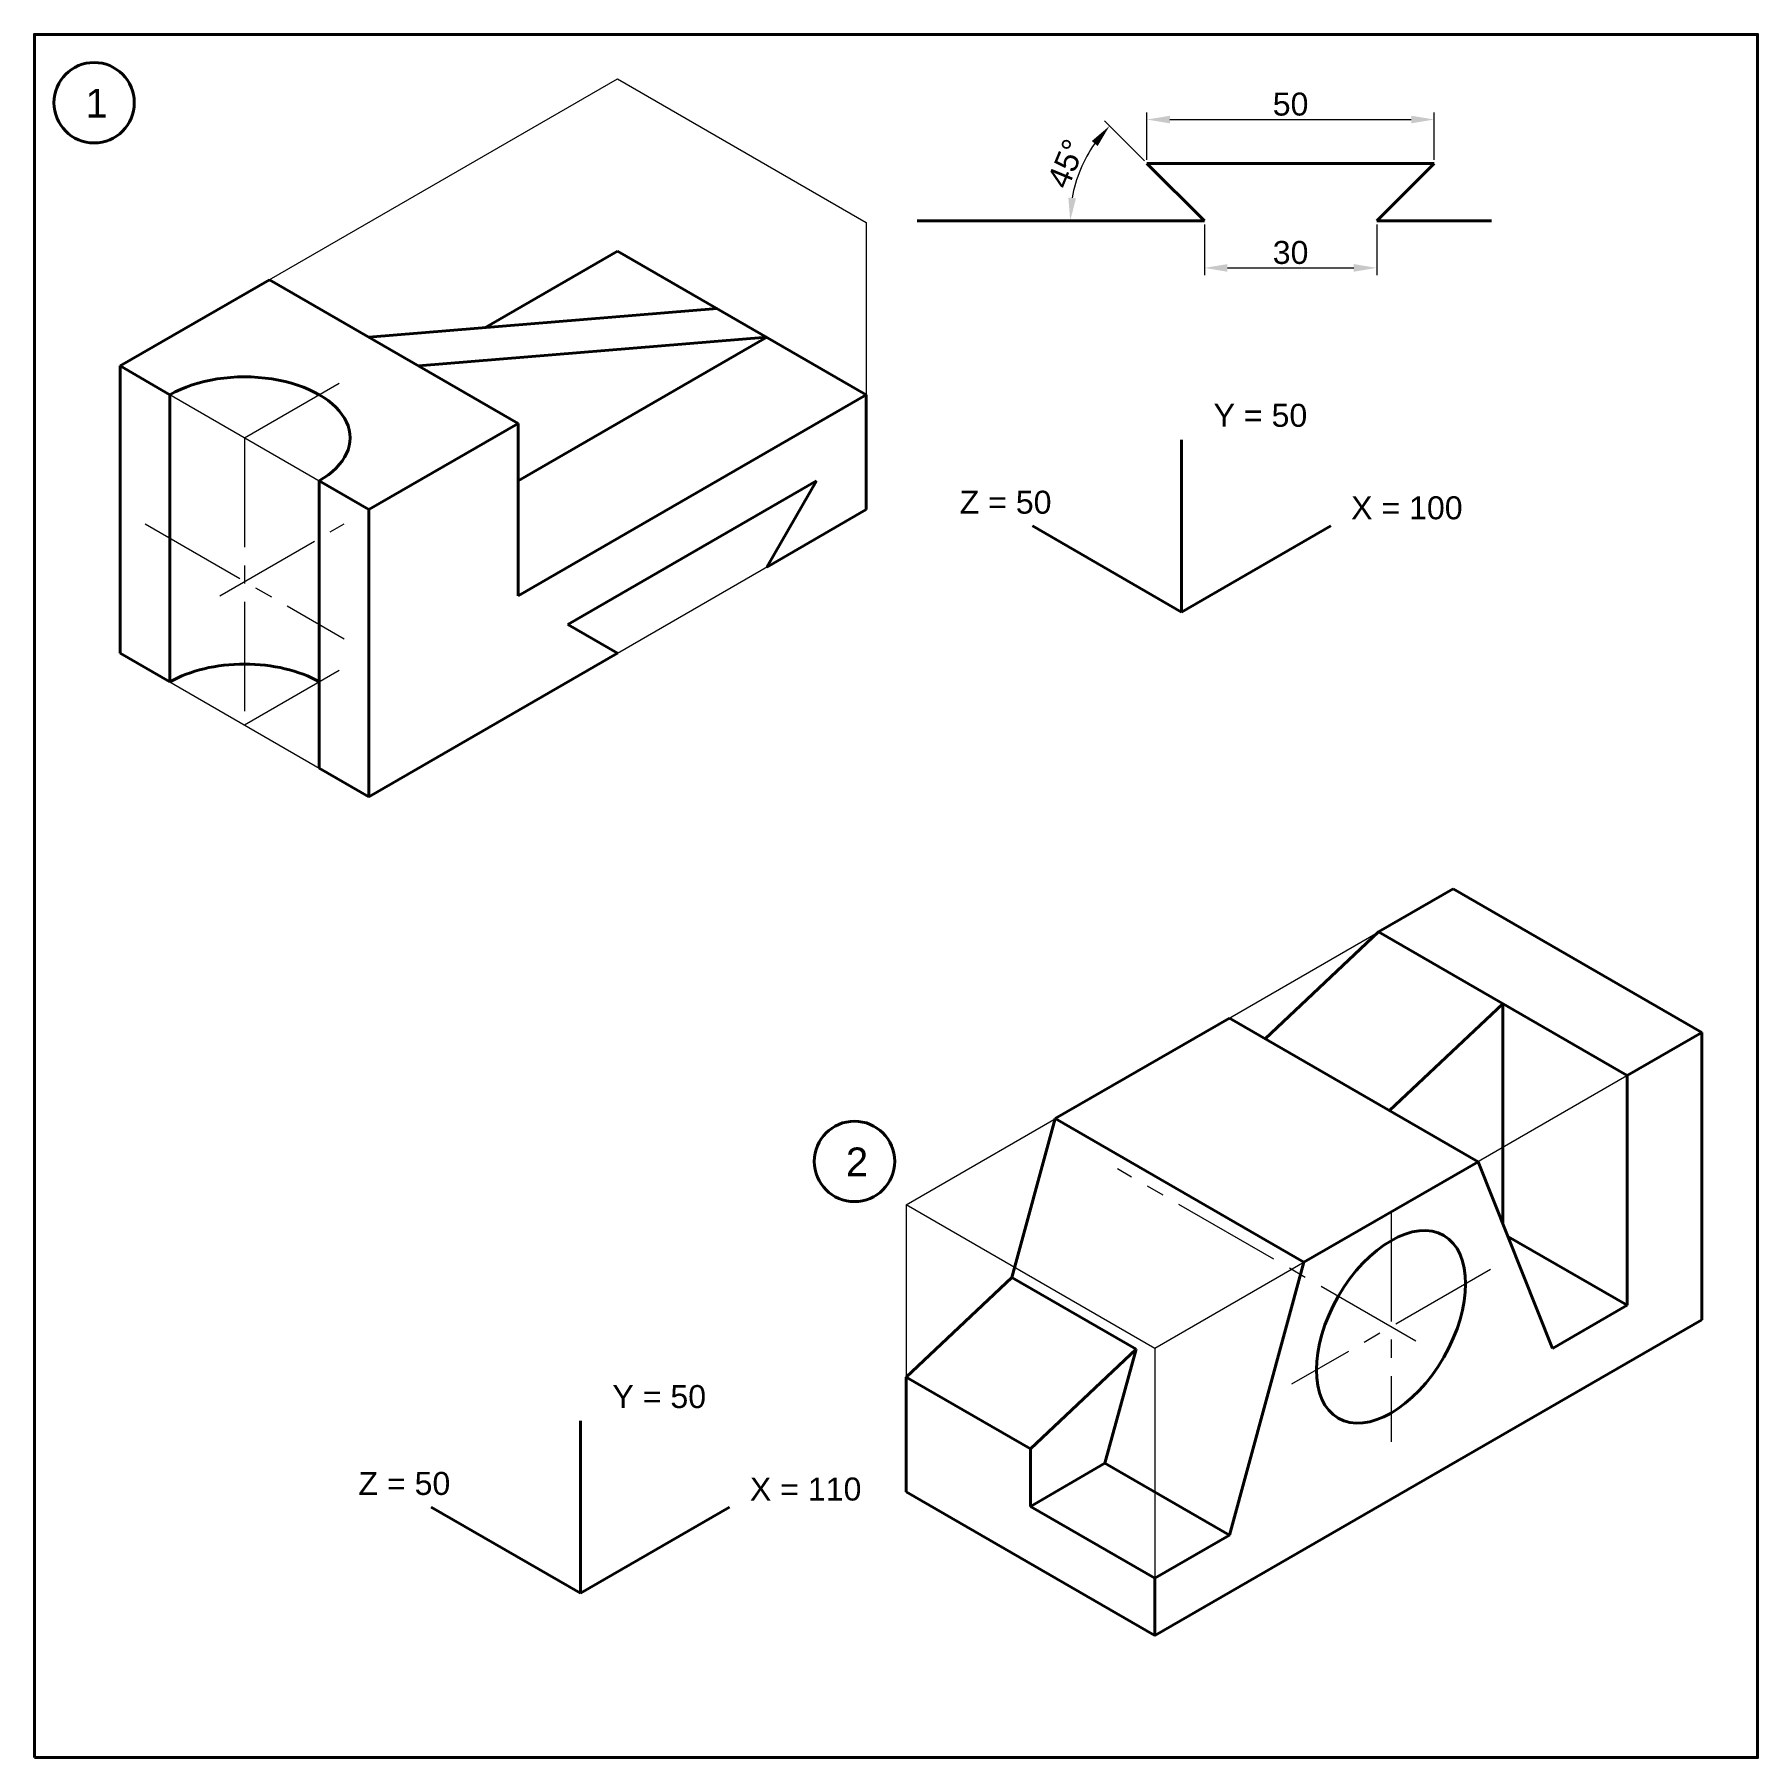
# Model space of a CAD drawing. Header units: millimetres. Extents: x 0 to 2304, y 0 to 1350.
# Drawn here: x 0 to 300, y 1050 to 1350 of the extents above; entities that cross this region are included whole.
import ezdxf

# ---------------------------------------------------------------- set-up
doc = ezdxf.new("R2010")
doc.units = ezdxf.units.MM
doc.linetypes.add('CENTER2', pattern=[28.575, 19.05, -3.175, 3.175, -3.175])
for name, color, linetype, lineweight in [('Centre', 1, 'CENTER2', 20), ('Dim and Hatch', 6, 'Continuous', 20), ('Object', 2, 'Continuous', 40), ('Projection', 5, 'Continuous', 5)]:
    doc.layers.add(name, color=color, linetype=linetype, lineweight=lineweight)
doc.styles.get("Standard").update_dxf_attribs({"font": 'arial.ttf'})
doc.dimstyles.new('ISO-25', dxfattribs={"dimtxt": 4, "dimasz": 4, "dimexe": 1.25, "dimexo": 0.625, "dimtad": 1, "dimtoh": 1, "dimdec": 0, "dimtxsty": 'Standard', "dimcen": 2.5, "dimclrd": 256, "dimclre": 256, "dimclrt": 256, "dimadec": 0, "dimazin": 0, "dimtfac": 1, "dimtdec": 0, "dimtmove": 0, "dimatfit": 2, "dimfxl": 1, "dimlwd": -1, "dimlwe": -1, "dimarcsym": 0})

msp = doc.modelspace()

# ---------------------------------------------------------------- texts
at = {"layer": 'Object'}
for s, p in [('Y = 50', (205.295792, 1281.690579)), ('Z = 50', (161.079686, 1266.56267)), ('X = 100', (229.236008, 1265.586673)), ('Y = 50', (100.623477, 1110.848808)), ('Z = 50', (56.407372, 1095.720899)), ('X = 110', (124.563694, 1094.744902))]:
    msp.add_text(s, height=4, dxfattribs=at).set_placement(p)
at = {"layer": 'Object', "char_height": 5, "attachment_point": 1}
for s, insert in [('1', (8.880257, 1340.53287)), ('2', (141.269317, 1156.208779))]:
    msp.add_mtext_dynamic_manual_height_columns(s, width=42.32929408, gutter_width=25, heights=[0], dxfattribs=dict(at, insert=insert))

# ---------------------------------------------------------------- blocks, each defined once
blk = doc.blocks.new('*D1')
at = {"layer": 'Defpoints', "color": 0, "transparency": 16777216}
for p in [(183.46, 1329.23), (193.7, 1327.55), (153.7, 1317.55), (203.7, 1317.55), (203.7, 1317.55)]:
    blk.add_point(p, dxfattribs=at)
at = {"layer": 'Dim and Hatch', "transparency": 16777216}
blk.add_line((193.25, 1327.99), (186.29, 1334.96), dxfattribs=at)
blk.add_arc((203.7, 1317.55), 23.37, 144.8198, 170.1802, dxfattribs=at)
for points in [[(184.09, 1331.44), (185.11, 1330.58), (187.17, 1334.07)], [(181.34, 1321.48), (180.01, 1321.59), (180.33, 1317.55)]]:
    blk.add_solid(points, dxfattribs=at)
at = {"layer": 'Dim and Hatch', "transparency": 16777216, "insert": (179.65, 1327.51), "char_height": 4, "attachment_point": 5, "rotation": 67.5}
blk.add_mtext('45°', dxfattribs=at)
blk = doc.blocks.new('*D2')
at = {"layer": 'Defpoints', "color": 0, "transparency": 16777216}
for p in [(243.7, 1335.19), (193.7, 1327.55), (243.7, 1327.55)]:
    blk.add_point(p, dxfattribs=at)
at = {"layer": 'Dim and Hatch', "transparency": 16777216}
for p, q in [((193.7, 1328.18), (193.7, 1336.44)), ((197.7, 1335.19), (239.7, 1335.19)), ((243.7, 1328.18), (243.7, 1336.44))]:
    blk.add_line(p, q, dxfattribs=at)
for points in [[(197.7, 1335.85), (197.7, 1334.52), (193.7, 1335.19)], [(239.7, 1335.85), (239.7, 1334.52), (243.7, 1335.19)]]:
    blk.add_solid(points, dxfattribs=at)
at = {"layer": 'Dim and Hatch', "transparency": 16777216, "insert": (218.7, 1337.85), "char_height": 4, "attachment_point": 5}
blk.add_mtext('50', dxfattribs=at)
blk = doc.blocks.new('*D3')
at = {"layer": 'Defpoints', "color": 0, "transparency": 16777216}
for p in [(203.7, 1317.55), (233.7, 1317.55), (233.7, 1309.36)]:
    blk.add_point(p, dxfattribs=at)
at = {"layer": 'Dim and Hatch', "transparency": 16777216}
for p, q in [((203.7, 1316.93), (203.7, 1308.11)), ((233.7, 1316.93), (233.7, 1308.11)), ((207.7, 1309.36), (229.7, 1309.36))]:
    blk.add_line(p, q, dxfattribs=at)
for points in [[(207.7, 1310.02), (207.7, 1308.69), (203.7, 1309.36)], [(229.7, 1310.02), (229.7, 1308.69), (233.7, 1309.36)]]:
    blk.add_solid(points, dxfattribs=at)
at = {"layer": 'Dim and Hatch', "transparency": 16777216, "insert": (218.7, 1312.02), "char_height": 4, "attachment_point": 5}
blk.add_mtext('30', dxfattribs=at)

# ---------------------------------------------------------------- dimensions: what is measured, and where the dimension line sits
at = {"layer": 'Dim and Hatch'}
for base, p1, p2, picture, middle in [((243.696223, 1335.185632), (193.696223, 1327.550986), (243.696223, 1327.550986), '*D2', (218.696223, 1337.852924)), ((233.696223, 1309.355966), (203.696223, 1317.550986), (233.696223, 1317.550986), '*D3', (218.696223, 1312.024622))]:
    dim = msp.add_linear_dim(base=base, p1=p1, p2=p2, dimstyle='ISO-25', dxfattribs=at)
    dim.commit()
    dim.dimension.update_dxf_attribs({"geometry": picture, "text_midpoint": middle})
dim = msp.add_angular_dim_2l(base=(183.459405, 1329.234718), line1=((203.696223, 1317.550986), (153.696223, 1317.550986)), line2=((203.696223, 1317.550986), (193.696223, 1327.550986)), dimstyle='ISO-25', dxfattribs=at)
dim.commit()
dim.dimension.update_dxf_attribs({"geometry": '*D1', "text_midpoint": (179.650806, 1327.510923)})

# ---------------------------------------------------------------- linework, layer by layer
at = {"layer": 'Centre'}
for p, q in [((36.581523, 1279.779534), (53.902031, 1289.779534)), ((36.581523, 1279.779534), (36.581523, 1229.779534)), ((19.261015, 1264.779534), (53.902031, 1244.779534)), ((32.251396, 1252.279534), (53.902031, 1264.779534)), ((36.581523, 1229.779534), (53.902031, 1239.779534)), ((240.513837, 1122.486007), (188.552313, 1152.486007)), ((236.18371, 1144.986007), (236.18371, 1104.986007)), ((253.504218, 1134.986007), (218.863202, 1114.986007))]:
    msp.add_line(p, q, dxfattribs=at)
at = {"layer": 'Object'}
for p, q in [((243.696223, 1327.550986), (193.696223, 1327.550986)), ((203.696223, 1317.550986), (193.696223, 1327.550986)), ((233.696223, 1317.550986), (243.696223, 1327.550986)), ((203.696223, 1317.550986), (153.696223, 1317.550986)), ((233.696223, 1317.550986), (253.696223, 1317.550986)), ((101.533428, 1312.279534), (78.439418, 1298.946201)), ((144.834698, 1287.279534), (101.533428, 1312.279534)), ((14.930888, 1292.279534), (40.91165, 1307.279534)), ((40.91165, 1307.279534), (84.21292, 1282.279534)), ((58.232158, 1297.279534), (118.853936, 1302.279534)), ((66.892412, 1292.279534), (127.51419, 1297.279534)), ((127.51419, 1297.279534), (84.21292, 1272.279534)), ((14.930888, 1292.279534), (23.591142, 1287.279534)), ((14.930888, 1292.279534), (14.930888, 1242.279534)), ((23.591142, 1237.279534), (23.591142, 1287.279534)), ((84.21292, 1252.279534), (144.834698, 1287.279534)), ((144.834698, 1267.279534), (144.834698, 1287.279534)), ((58.232158, 1267.279534), (84.21292, 1282.279534)), ((84.21292, 1282.279534), (84.21292, 1252.279534)), ((199.729589, 1249.438939), (199.729589, 1279.438939)), ((49.571904, 1272.279534), (58.232158, 1267.279534)), ((49.571904, 1272.279534), (49.571904, 1222.279534)), ((136.174444, 1272.279534), (92.873174, 1247.279534)), ((136.174444, 1272.279534), (127.51419, 1257.279534)), ((58.232158, 1267.279534), (58.232158, 1217.279534)), ((144.834698, 1267.279534), (127.51419, 1257.279534)), ((199.729589, 1249.438939), (173.748827, 1264.438939)), ((199.729589, 1249.438939), (225.710351, 1264.438939)), ((92.873174, 1247.279534), (101.533428, 1242.279534)), ((14.930888, 1242.279534), (23.591142, 1237.279534)), ((58.232158, 1217.279534), (101.533428, 1242.279534)), ((58.232158, 1217.279534), (49.571904, 1222.279534)), ((247.009027, 1201.236007), (234.018646, 1193.736007)), ((247.009027, 1201.236007), (290.310298, 1176.236007)), ((214.273267, 1175.136007), (234.018646, 1193.736007)), ((277.319917, 1168.736007), (234.018646, 1193.736007)), ((235.923902, 1162.636007), (255.669282, 1181.236007)), ((255.669282, 1181.236007), (255.669282, 1142.902674)), ((177.726995, 1161.236007), (208.037884, 1178.736007)), ((251.339155, 1153.736007), (208.037884, 1178.736007)), ((290.310298, 1176.236007), (277.319917, 1168.736007)), ((290.310298, 1176.236007), (290.310298, 1126.236007)), ((277.319917, 1168.736007), (277.319917, 1128.736007)), ((177.726995, 1161.236007), (170.16543, 1133.586753)), ((221.028265, 1136.236007), (177.726995, 1161.236007)), ((251.339155, 1153.736007), (221.028265, 1136.236007)), ((251.339155, 1153.736007), (264.329536, 1121.236007)), ((277.319917, 1128.736007), (256.535307, 1140.736007)), ((221.028265, 1136.236007), (208.037884, 1088.736007)), ((151.746233, 1116.236007), (170.16543, 1133.586753)), ((170.16543, 1133.586753), (191.816065, 1121.086753)), ((277.319917, 1128.736007), (264.329536, 1121.236007)), ((195.047503, 1071.236007), (290.310298, 1126.236007)), ((173.396868, 1103.736007), (191.816065, 1121.086753)), ((191.816065, 1121.086753), (186.387249, 1101.236007)), ((151.746233, 1116.236007), (151.746233, 1096.236007)), ((151.746233, 1116.236007), (173.396868, 1103.736007)), ((95.057275, 1078.597168), (95.057275, 1108.597168)), ((173.396868, 1103.736007), (173.396868, 1093.736007)), ((186.387249, 1101.236007), (173.396868, 1093.736007)), ((208.037884, 1088.736007), (186.387249, 1101.236007)), ((195.047503, 1071.236007), (151.746233, 1096.236007)), ((95.057275, 1078.597168), (69.076512, 1093.597168)), ((95.057275, 1078.597168), (121.038037, 1093.597168)), ((195.047503, 1081.236007), (173.396868, 1093.736007)), ((195.047503, 1081.236007), (208.037884, 1088.736007)), ((195.047503, 1071.236007), (195.047503, 1081.236007))]:
    msp.add_line(p, q, dxfattribs=at)
msp.add_lwpolyline([(0, 1050), (300, 1050), (300, 1350), (0, 1350)], close=True, dxfattribs=at)
for centre in [(10.384287, 1338.117456), (142.773347, 1153.793366)]:
    msp.add_circle(centre, 7, dxfattribs=at)
for centre, start_param in [((36.581523, 1279.779534), 2.3561944902), ((36.581523, 1229.779534), 3.926990817)]:
    msp.add_ellipse(centre, major_axis=(-18.371173, 0), ratio=0.5773502692, start_param=start_param, end_param=5.4977871438, dxfattribs=at)
msp.add_ellipse((236.18371, 1124.986007), major_axis=(-9.185587, -15.909903), ratio=0.5773502692, dxfattribs=at)
at = {"layer": 'Projection'}
for p, q in [((14.930888, 1292.279534), (101.533428, 1342.279534)), ((101.533428, 1342.279534), (144.834698, 1317.279534)), ((144.834698, 1317.279534), (144.834698, 1267.279534)), ((14.930888, 1242.279534), (14.930888, 1292.279534)), ((14.930888, 1292.279534), (58.232158, 1267.279534)), ((58.232158, 1217.279534), (144.834698, 1267.279534)), ((58.232158, 1217.279534), (58.232158, 1267.279534)), ((14.930888, 1242.279534), (58.232158, 1217.279534)), ((151.746233, 1146.236007), (247.009027, 1201.236007)), ((247.009027, 1201.236007), (290.310298, 1176.236007)), ((290.310298, 1176.236007), (195.047503, 1121.236007)), ((290.310298, 1176.236007), (290.310298, 1126.236007)), ((195.047503, 1121.236007), (151.746233, 1146.236007)), ((151.746233, 1146.236007), (151.746233, 1096.236007)), ((195.047503, 1071.236007), (290.310298, 1126.236007)), ((195.047503, 1121.236007), (195.047503, 1071.236007)), ((151.746233, 1096.236007), (195.047503, 1071.236007))]:
    msp.add_line(p, q, dxfattribs=at)

msp.set_redraw_order([(e.dxf.handle, doc.entitydb.next_handle()) for e in msp.query("TEXT MTEXT ATTDEF DIMENSION ARC_DIMENSION")])  # texts and dimensions are drawn at this point

doc.saveas('drawing.dxf')
